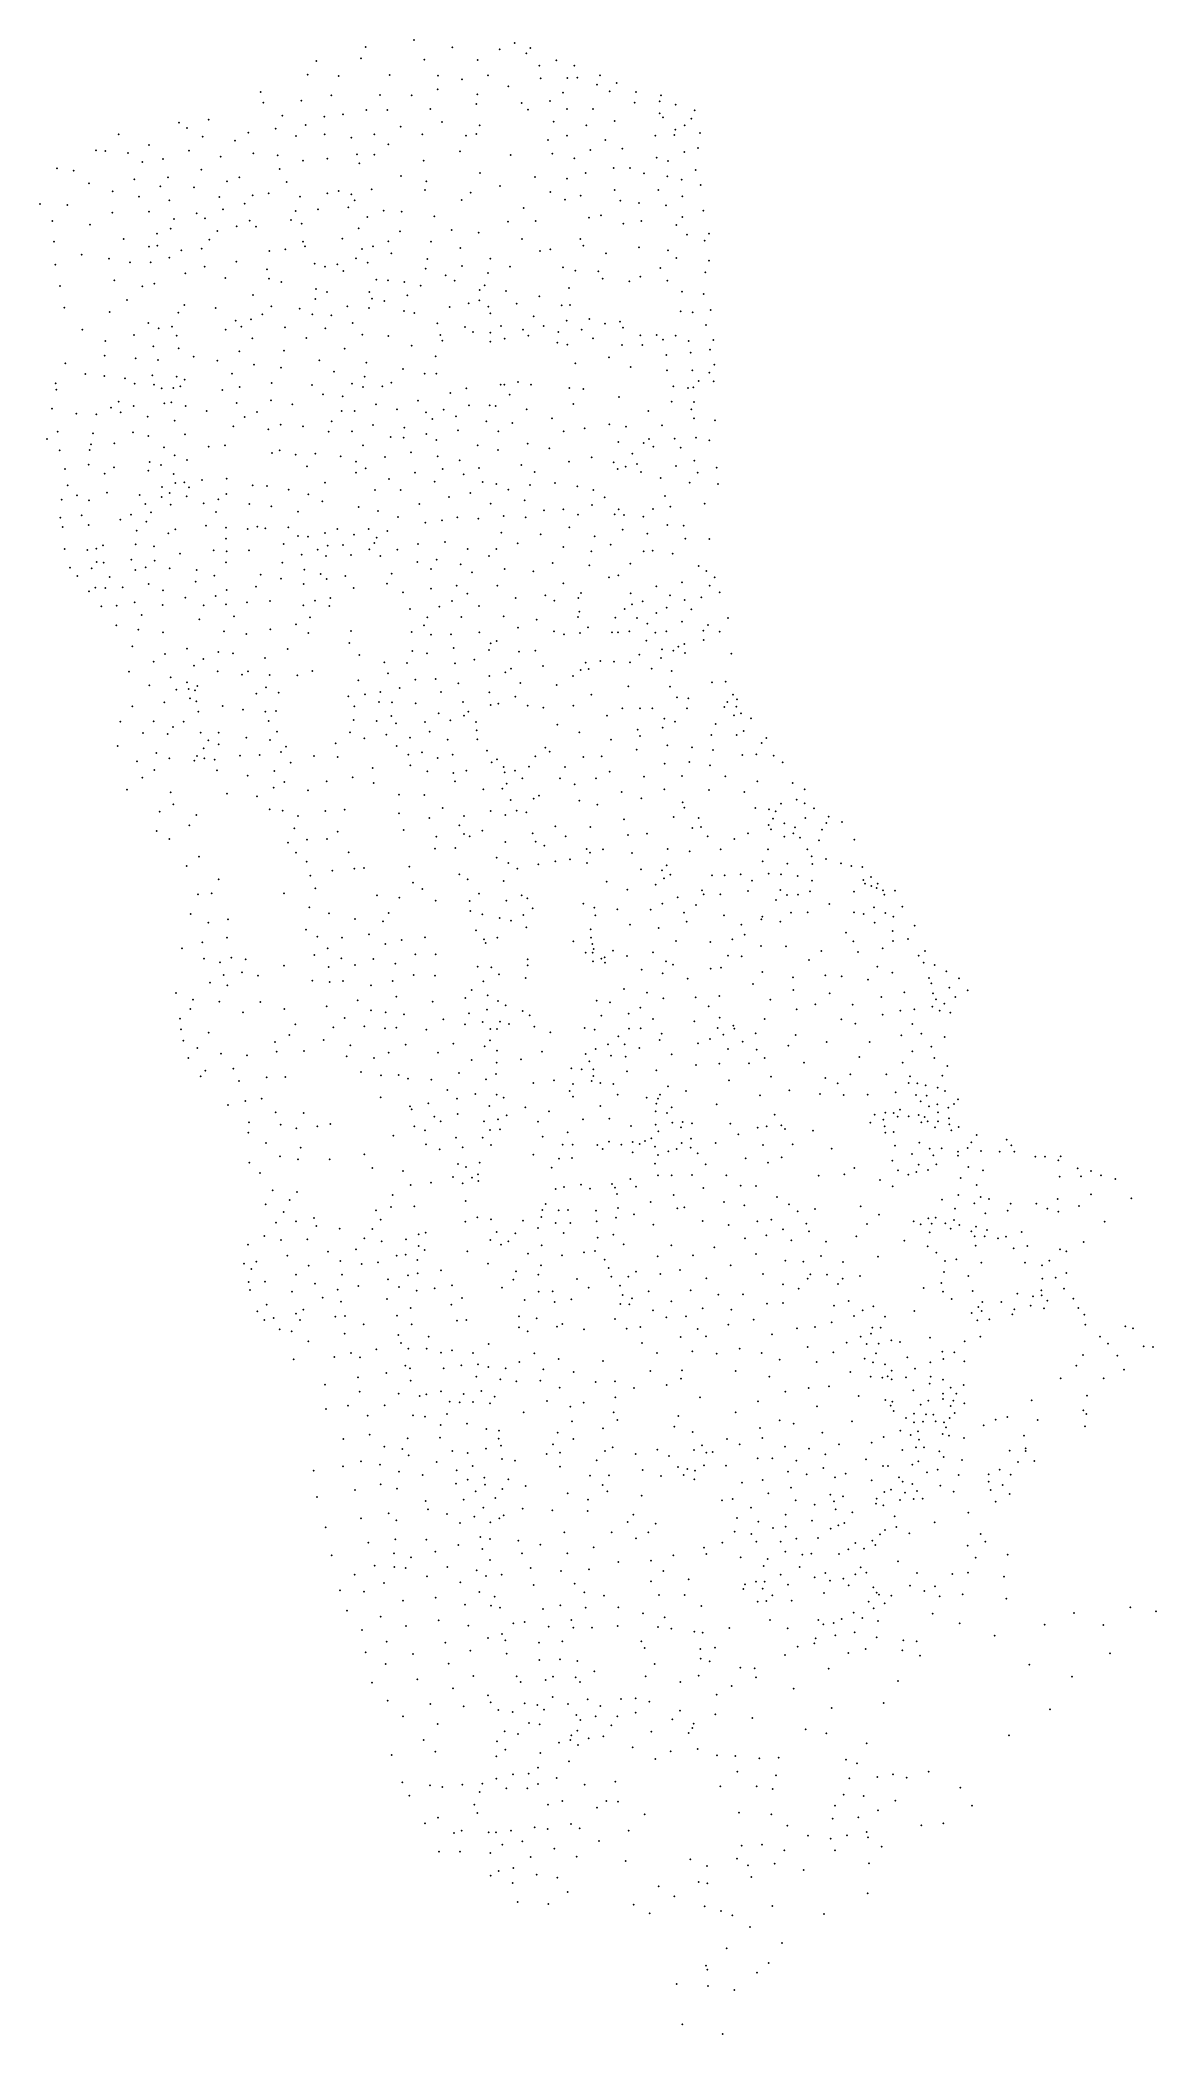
# Model space of a CAD drawing. Header units: inches. Extents: x 115422 to 116837, y 149903 to 152430.
import ezdxf

# ---------------------------------------------------------------- set-up
doc = ezdxf.new("R2010")
doc.units = ezdxf.units.IN
doc.header["$MEASUREMENT"] = 0
doc.layers.add('ElecationalPoint', color=7, linetype='Continuous')

msp = doc.modelspace()

# ---------------------------------------------------------------- linework, layer by layer
at = {"layer": 'ElecationalPoint'}
for p in [(115835.2, 152421.6), (115896.2, 152430.5), (115945, 152421.1), (116005, 152418.7), (116024.1, 152426.4), (116038.6, 152413.3), (116043.8, 152420.3), (115761.6, 152386.4), (115772.4, 152403.7), (115800.7, 152384.7), (115829.4, 152407.3), (115865.7, 152385.9), (115909.3, 152405.4), (115926.9, 152385.3), (115976.9, 152405), (115990.3, 152385.6), (116055.4, 152397.9), (116076.7, 152404.6), (116099.5, 152397.6), (116132, 152385.4), (115702.2, 152364.5), (115791.6, 152360.4), (115853.1, 152360.6), (115893.5, 152360.2), (115926.2, 152367.9), (115957.1, 152380.4), (115976.6, 152361.4), (116016.1, 152371.5), (116057, 152381.6), (116085, 152363.7), (116090.6, 152382.3), (116103.3, 152382.7), (116128.1, 152373.9), (116144.3, 152365.2), (116153.4, 152375.9), (116177.7, 152364.5), (116209.2, 152360), (115705.3, 152351), (115729.4, 152334.5), (115753.5, 152353.5), (115782.9, 152333.1), (115806.2, 152336), (115835.9, 152341.6), (115862.6, 152341.5), (115916.9, 152343.1), (115975.4, 152349.3), (116032.9, 152350.3), (116040.7, 152341.9), (116068.5, 152353), (116090.3, 152343), (116123.1, 152342.7), (116175.8, 152350.8), (116207.6, 152352.5), (116207.8, 152337.2), (116227.9, 152348.3), (116252, 152341.4), (115522.1, 152310.9), (115598.6, 152325.7), (115608.8, 152318.7), (115628.7, 152307.9), (115636.2, 152329.3), (115686.6, 152312.9), (115721.1, 152318), (115747, 152308.8), (115758.9, 152322.7), (115783, 152310.8), (115846, 152310.9), (115879.6, 152320.5), (115907, 152310.8), (115932, 152326.4), (115962.4, 152309), (115975.5, 152311.4), (115979.6, 152322), (116073.4, 152326.9), (116090.4, 152309.3), (116114.7, 152322.1), (116150.5, 152327.7), (116202.1, 152309.1), (116211.7, 152332.2), (116226.2, 152309.8), (116227.5, 152316.6), (116239.3, 152322), (116247.7, 152330.7), (116258.9, 152312.5), (115493.2, 152290.6), (115505.3, 152289.6), (115533.9, 152287), (115560.5, 152297.3), (115611.4, 152290.3), (115651.5, 152282.6), (115669.7, 152302.6), (115692.7, 152286.8), (115723.7, 152284), (115816.8, 152306.5), (115824.1, 152285.5), (115846.2, 152285.1), (115863.9, 152298.1), (115954.5, 152289.4), (116018.8, 152284.8), (116066.3, 152303.6), (116071.8, 152286.5), (116120, 152290.8), (116138.9, 152303.8), (116160.2, 152292.8), (116239, 152288.2), (116256.2, 152293.6), (115444, 152267.9), (115465, 152264.8), (115552.1, 152275.7), (115578.4, 152279.7), (115626.7, 152266.2), (115726.3, 152266.8), (115755.6, 152277.3), (115786.7, 152280.1), (115827.1, 152274.1), (115880, 152258.2), (115908.5, 152277.6), (115979.8, 152261.7), (116049.8, 152256.8), (116099.6, 152280.5), (116113.7, 152261.7), (116149.4, 152268), (116170.1, 152268.3), (116187.7, 152261.4), (116203.7, 152281.3), (116217.2, 152257.7), (116218.3, 152276.9), (116253.2, 152265.8), (115484.4, 152248.5), (115514.6, 152238.6), (115542, 152253.7), (115547.8, 152231.7), (115574.9, 152245.1), (115584.6, 152256.4), (115617.6, 152243.6), (115659.3, 152251.1), (115674.8, 152256.2), (115692, 152233.4), (115712.2, 152235.9), (115735, 152250.5), (115751.8, 152231.6), (115786.4, 152236.1), (115800.7, 152239.1), (115816.9, 152234.6), (115842.6, 152241), (115910.4, 152240.2), (115912.1, 152251.4), (115968.3, 152237), (116005.2, 152245.2), (116069.1, 152237.9), (116090.4, 152254.7), (116107.4, 152233), (116150.7, 152240.2), (116206, 152240.4), (116235.4, 152253.5), (116236.6, 152232.3), (116259.8, 152246.4), (115422.3, 152222.3), (115457, 152221.2), (115514.2, 152211.4), (115560.5, 152212.6), (115586.4, 152227.3), (115621, 152210.6), (115649.8, 152231.3), (115654.5, 152215.6), (115681.8, 152222.9), (115746.4, 152213.6), (115774.9, 152215.7), (115813, 152218.3), (115821.2, 152227), (115837.3, 152206.2), (115858, 152214.2), (115880.8, 152212.9), (115922, 152207), (115956.8, 152227.6), (116035.2, 152217.5), (116087.8, 152228.1), (116133.3, 152208.1), (116158, 152226.6), (116181.7, 152223.9), (116215.8, 152220.8), (116263, 152213.9), (115437.9, 152200.9), (115485.8, 152196.4), (115570.8, 152184.9), (115587.9, 152191.3), (115592.4, 152203.6), (115631.7, 152204.3), (115647, 152188.4), (115671.6, 152194.1), (115688.2, 152201.6), (115696.2, 152193.6), (115740.4, 152202.4), (115754.1, 152197.4), (115826.2, 152191.5), (115878.6, 152187.9), (115944.1, 152189.6), (115978.4, 152186.2), (116015.3, 152200.1), (116050.6, 152201.1), (116118, 152205.2), (116161.8, 152197.4), (116184.4, 152200.8), (116229, 152195.9), (116236.3, 152206.1), (116242.2, 152183.7), (116270.2, 152185), (115440, 152174.6), (115475, 152158.3), (115528.5, 152178.3), (115560.7, 152168.6), (115571.2, 152169.5), (115601.4, 152163.7), (115627.4, 152165.7), (115637, 152177.2), (115713.2, 152163), (115733.3, 152165), (115755.6, 152174.6), (115758.3, 152168.9), (115805.5, 152178.5), (115830.4, 152165.5), (115844.3, 152168.8), (115864, 152175.3), (115867.7, 152159.9), (115918, 152174.7), (115955.1, 152166.7), (116033.2, 152178), (116056, 152162.8), (116069.3, 152165.1), (116107, 152178.2), (116110.9, 152169.9), (116139.6, 152160.2), (116181.3, 152167.7), (116218.1, 152163.9), (116264.5, 152176.1), (115441.9, 152145.7), (115509.9, 152153.4), (115536.6, 152148.4), (115562.8, 152148.4), (115586.3, 152154.7), (115606.6, 152134.6), (115631.1, 152143), (115671, 152149.6), (115710, 152139.9), (115770.6, 152147.1), (115783.6, 152143.2), (115799.4, 152146), (115806.8, 152137.4), (115822.7, 152153.5), (115837.6, 152148.2), (115911.3, 152140.4), (115913.3, 152152.8), (115936.5, 152132.3), (115957.3, 152143.9), (115990, 152134.9), (115993.2, 152153.1), (116018, 152143.1), (116085, 152142.1), (116100.9, 152138), (116129.9, 152137), (116208.4, 152141.2), (116228.9, 152153.9), (116265.4, 152136), (116270, 152150.5), (115447.6, 152118.5), (115516.8, 152125.9), (115552, 152118.1), (115567.3, 152121.7), (115657.2, 152128.8), (115692.2, 152107.3), (115712.6, 152128.1), (115728.3, 152123.8), (115772.2, 152114.7), (115786.3, 152110.8), (115839.8, 152111.1), (115848.6, 152126.8), (115863.2, 152125.6), (115884, 152123.5), (115887.9, 152106.9), (115904.8, 152118.9), (115947.9, 152125.5), (115979.6, 152113.4), (115985.9, 152119.5), (116012.8, 152112.1), (116055.1, 152105.7), (116092.8, 152116.2), (116135.4, 152128), (116169.4, 152124.6), (116183, 152130.3), (116217.3, 152125.5), (116236.1, 152111.4), (116263.4, 152108.3), (115453.4, 152091.2), (115510.6, 152085.5), (115532.8, 152101), (115597.5, 152084.7), (115605.2, 152094.5), (115644.9, 152090.7), (115704, 152082.9), (115715.4, 152092.8), (115751.4, 152089.7), (115767.4, 152082.8), (115771.2, 152102.1), (115791.4, 152081.3), (115812, 152092.9), (115839.2, 152090.6), (115843, 152102.5), (115858.7, 152099.8), (115883.8, 152087), (115896.8, 152084.3), (115941.5, 152091.8), (115965.5, 152096.6), (115979.2, 152100.6), (115990.7, 152092.2), (115993.1, 152084), (116026.5, 152096.3), (116047.9, 152080.3), (116083.4, 152094.2), (116094, 152094.7), (116234.1, 152086.6), (116249.7, 152085.1), (116272.2, 152088.3), (115475.9, 152063.4), (115541.5, 152056.6), (115559.8, 152071.8), (115572.6, 152065.1), (115589.5, 152066.9), (115595.8, 152055.8), (115657.5, 152063.2), (115670.5, 152074.5), (115677.6, 152066.9), (115689.7, 152076.2), (115732.8, 152066.2), (115784.2, 152065), (115818.5, 152071.8), (115830.9, 152057.1), (115864, 152055.4), (115925.8, 152071.2), (115929.9, 152056.7), (115960.9, 152066.6), (115971, 152060.4), (115993.3, 152059.5), (116006.7, 152067.9), (116034.3, 152063.3), (116041.3, 152055.5), (116060.8, 152068), (116079.4, 152060.5), (116089.8, 152074.8), (116108.7, 152063.4), (116118.5, 152076.7), (116138.6, 152070.9), (116157.6, 152073.6), (116161.2, 152065.6), (116183.2, 152056), (116204, 152056.5), (116228, 152055.6), (116266.5, 152069.3), (115504.4, 152030.3), (115505.4, 152048.9), (115566.1, 152042.2), (115598.2, 152039.6), (115675.1, 152035.8), (115691.6, 152052.2), (115731.7, 152036.6), (115759.9, 152052.6), (115808.7, 152039.1), (115893.3, 152043.2), (115923.7, 152029.6), (115932.2, 152049.2), (115993.2, 152048.1), (116011.1, 152051.8), (116078.2, 152046.8), (116090.8, 152044.1), (116123.3, 152052.1), (116159.8, 152043.7), (116185.9, 152044), (116211.8, 152050.5), (116216.2, 152031.1), (116244.5, 152048.8), (116246.8, 152034.2), (116271.6, 152037.9), (116275.8, 152050.3), (115454.6, 152020.7), (115480, 152006.9), (115504.1, 152004.5), (115543.8, 152026.8), (115564.6, 152005.2), (115571.8, 152024.8), (115617.2, 152029.1), (115647.2, 152023.9), (115665.7, 152007.3), (115693.7, 152019), (115727.8, 152015), (115776.2, 152024.5), (115795, 152010.1), (115835.9, 152021.6), (115882.5, 152013.5), (115909.8, 152007.3), (115924.5, 152007.7), (116100.6, 152020.5), (116143.5, 152028.4), (116170.8, 152016.1), (116216.8, 152011.8), (116248.9, 152011.7), (116270.7, 152008.8), (116277.1, 152019), (115442.3, 151995.2), (115443.2, 151987.1), (115530, 152001.6), (115542.3, 151994.8), (115567, 151993.4), (115576.4, 151988.8), (115591.5, 151989.5), (115595.5, 152003.5), (115600.3, 151991.6), (115605.7, 152000.1), (115653.3, 151986.7), (115675.5, 151990.7), (115716, 151995.6), (115766.9, 151993.3), (115781.2, 151981.5), (115806, 151978.9), (115817.7, 151994.7), (115831.9, 151990.7), (115833.9, 152003.5), (115856.3, 151991.5), (115867.8, 151996.3), (115942.5, 151982.8), (115962.7, 151989), (116006.1, 151993.7), (116010.8, 151993.7), (116017.6, 151980.8), (116028.1, 151997.1), (116044.5, 151993.7), (116093.1, 151989.4), (116110.9, 151987.9), (116225.2, 151991.4), (116243.4, 151989.5), (116250.2, 151990), (116257, 151998.2), (116276, 151997.7), (115437.5, 151963.3), (115468.4, 151956.8), (115493.6, 151956.1), (115512.3, 151964.6), (115522.2, 151971.9), (115524.8, 151958.4), (115541.1, 151966.6), (115580.1, 151970.1), (115588.7, 151971.2), (115606.8, 151966.7), (115633.5, 151960.4), (115671.6, 151970.2), (115697.6, 151959.1), (115715.2, 151973.7), (115742.2, 151968.8), (115804.8, 151960.4), (115821.2, 151960.2), (115848.3, 151968.7), (115874.8, 151962.4), (115901.5, 151973.4), (115911.4, 151958.3), (115933.8, 151961.7), (115949.4, 151953.5), (115965.9, 151967.2), (115992.4, 151967.3), (116000, 151966.4), (116039, 151962.1), (116098.4, 151969), (116156.1, 151978), (116193.5, 151960.4), (116223, 151972), (116247.9, 151962.2), (116251.4, 151971.8), (115444.9, 151933.9), (115489.7, 151931.8), (115540.4, 151933.1), (115558.8, 151953.2), (115559.5, 151928.4), (115593.1, 151948.1), (115606, 151930.6), (115667.2, 151940.6), (115681.8, 151952.6), (115711.9, 151937.1), (115727.6, 151942.9), (115755.5, 151940.8), (115788.2, 151934.1), (115792.2, 151946.9), (115817.6, 151934.6), (115844.3, 151942.5), (115884, 151939), (115911.9, 151931), (115919.7, 151950), (115952, 151935.7), (115988.1, 151947.2), (116003.2, 151934.5), (116021, 151944.8), (116071.3, 151950.9), (116086.2, 151934.5), (116112.7, 151938.3), (116143.8, 151943.3), (116165, 151940.3), (116210.6, 151942.1), (116251.3, 151950.7), (116277.7, 151948.2), (115431.1, 151924.6), (115447.3, 151910.2), (115485.3, 151910.9), (115487, 151917.9), (115516.7, 151919.2), (115579.7, 151914.3), (115593.2, 151903.9), (115636.1, 151915.1), (115657, 151916.5), (115716.3, 151906.9), (115726.2, 151910.3), (115746.5, 151904.8), (115771.5, 151906.1), (115831.9, 151916.8), (115866.8, 151927.3), (115883.2, 151926.3), (115892.7, 151908), (115924.6, 151923.6), (115976.9, 151916.7), (116002.7, 151910.9), (116040.4, 151918.9), (116067.7, 151912.9), (116155.2, 151920.9), (116173.1, 151906), (116187.3, 151919.8), (116194.3, 151924.6), (116199.8, 151915.1), (116226.7, 151925.1), (116234.3, 151913.6), (116253.6, 151926.3), (116270.8, 151923.1), (115454.2, 151886.7), (115484.1, 151892.3), (115504.3, 151880.7), (115516, 151888.9), (115559.5, 151884.5), (115561.2, 151895.5), (115575.7, 151891.8), (115591.8, 151880.2), (115608.9, 151898.2), (115760.9, 151890.1), (115803.4, 151902.9), (115822.8, 151882), (115822.9, 151896), (115835, 151887.4), (115859.6, 151901.9), (115897.8, 151882.2), (115926.3, 151902.6), (115932.7, 151886.5), (115954.3, 151897.6), (115959.2, 151880), (115978.7, 151887.9), (116032.2, 151891.6), (116049.3, 151882.9), (116092.7, 151895.8), (116121.5, 151901.3), (116149.4, 151895.1), (116154.4, 151886.8), (116164.8, 151889.8), (116179, 151893.1), (116184.2, 151882.8), (116228.2, 151890.3), (116251.8, 151897.4), (116255.7, 151882.1), (116280, 151888.6), (115457.4, 151866.2), (115469.5, 151853.2), (115507.4, 151856.6), (115548.7, 151853.7), (115576.8, 151863.9), (115586.7, 151856.2), (115593.8, 151869.1), (115605.5, 151869.8), (115611.3, 151863.4), (115627.8, 151872.8), (115658.6, 151855.2), (115659.1, 151874.3), (115691.7, 151866), (115710.2, 151865.3), (115737.6, 151860.7), (115762.3, 151854.4), (115783.5, 151869.5), (115847.1, 151860.1), (115864.7, 151874.1), (115879.4, 151859.9), (115922.6, 151870.7), (115967.6, 151856.4), (115983.2, 151870.1), (116000.7, 151867.7), (116016.1, 151860.4), (116043.5, 151866.3), (116075.1, 151868.8), (116103.3, 151864.8), (116123.8, 151860.1), (116208.8, 151875.3), (116214.4, 151852.4), (116245.7, 151869.2), (116281.4, 151867.6), (115450, 151848), (115475.2, 151828.1), (115484.4, 151847.1), (115537.7, 151828.8), (115556, 151842.5), (115562.9, 151831.6), (115576.5, 151851.1), (115588.1, 151841.6), (115608.2, 151852.1), (115630, 151843), (115645.5, 151832.4), (115648.3, 151848.4), (115687.6, 151842.5), (115715.4, 151839.5), (115749.4, 151832.8), (115780.2, 151845.7), (115826.3, 151838.4), (115850.7, 151833.6), (115903.1, 151842.2), (115940.7, 151851.4), (115993.7, 151842.9), (116036.4, 151847), (116061.1, 151834.4), (116085.5, 151835.6), (116104.2, 151828.9), (116121.8, 151840.9), (116137.9, 151850.7), (116150.6, 151829.2), (116155.9, 151835.5), (116162.5, 151828.5), (116199.3, 151836.2), (116221.3, 151839), (116264.5, 151842.6), (115448.1, 151825.2), (115451.3, 151813.4), (115483.9, 151815.9), (115524.3, 151822.7), (115545, 151808.6), (115557, 151820), (115584.9, 151805.1), (115594.1, 151810.4), (115632.8, 151814.8), (115658.1, 151812.4), (115685.6, 151810.5), (115697.7, 151813.6), (115708.1, 151811.7), (115737, 151812.7), (115749.4, 151801.9), (115783.5, 151805.8), (115799.1, 151810.8), (115820.3, 151803.3), (115838.9, 151810.6), (115862.7, 151808.2), (115876.1, 151826), (115910.8, 151818.6), (115931.7, 151821.7), (115951.3, 151825.6), (115977.8, 151823.7), (116007.1, 151806.1), (116009.8, 151827), (116037.9, 151825.3), (116056.8, 151804.1), (116093.4, 151812.9), (116160.8, 151809.8), (116187.1, 151826.4), (116192, 151804.9), (116217.4, 151815.8), (116237.9, 151815.1), (115453.8, 151785.3), (115482.2, 151784), (115494, 151785.9), (115502.3, 151790.1), (115543.8, 151791.2), (115566.7, 151788.7), (115600, 151779.4), (115642.6, 151783.7), (115658.1, 151798.4), (115658.9, 151782.3), (115687.3, 151783.6), (115731.2, 151791.7), (115754.1, 151778.2), (115762.2, 151800.9), (115774.4, 151784.5), (115787, 151789.7), (115806.5, 151790.2), (115816.4, 151777.7), (115839.8, 151784.9), (115846.1, 151793), (115848.9, 151799.8), (115875.1, 151784.4), (115901.5, 151791.7), (115935.6, 151794), (115964.5, 151785.3), (115991.5, 151776.6), (116000.5, 151785.5), (116027.8, 151792.5), (116085.8, 151787.7), (116121.2, 151782.3), (116125.3, 151801.4), (116145.4, 151790.8), (116187.6, 151782.2), (116199, 151783.4), (116224.1, 151779.3), (116240.2, 151798.5), (116270.8, 151797.8), (115460.3, 151761.5), (115487.8, 151761), (115494.4, 151768.7), (115503.1, 151767.8), (115538.1, 151772), (115543.1, 151758.7), (115556.2, 151762.1), (115567.8, 151770.4), (115586.9, 151760.9), (115620.8, 151758.8), (115643.2, 151751.5), (115658.2, 151768.3), (115702, 151752.7), (115729.6, 151767.9), (115757.4, 151759.2), (115777.9, 151753.7), (115784.9, 151776.3), (115853.7, 151776.5), (115868.2, 151754), (115900.6, 151768.8), (115917.7, 151760.1), (115925.1, 151771.7), (115955.7, 151765.7), (115969.8, 151755.7), (116011.2, 151759.9), (116047.7, 151757.2), (116071.9, 151767.4), (116118.5, 151764.8), (116155.1, 151751.8), (116170.6, 151766.7), (116257.3, 151763.8), (116266.9, 151757.3), (115469.9, 151751.1), (115484.3, 151731.5), (115492.5, 151736.2), (115505.2, 151735.8), (115510.5, 151749.7), (115527.3, 151736.7), (115560, 151740.9), (115578.3, 151733.1), (115619.5, 151744), (115658.8, 151733.3), (115696.1, 151737.8), (115727.9, 151747.7), (115756.4, 151741), (115785.7, 151747.4), (115809.4, 151751), (115819.7, 151735.8), (115862.3, 151741.5), (115882.6, 151730.6), (115917.7, 151735.1), (115950.5, 151738.8), (115963.9, 151728.8), (116002, 151739), (116062.9, 151726.8), (116085.6, 151741.9), (116107.9, 151729.4), (116143.5, 151749.4), (116171, 151729), (116203.5, 151737.9), (116220.8, 151726.7), (116236, 151743.2), (116271, 151739), (116277.3, 151749.4), (116283.8, 151730.5), (115500.2, 151712.6), (115519.5, 151713.5), (115542.4, 151717.7), (115551.1, 151701.8), (115578, 151714.3), (115606.4, 151723.6), (115629.7, 151714), (115645.1, 151725.8), (115658.2, 151715.2), (115684.7, 151717.7), (115714, 151719.5), (115756, 151714.1), (115771, 151719.9), (115789, 151713.3), (115790.2, 151723.4), (115891.5, 151709.3), (115928.4, 151712.2), (115944.4, 151719.6), (115978.9, 151713.1), (116025.2, 151723.3), (116074.3, 151719.9), (116104.5, 151723.3), (116105.9, 151706.1), (116163.3, 151709.3), (116172.5, 151715.3), (116186.2, 151719.1), (116203.4, 151704.2), (116216.4, 151711), (116239.2, 151720.8), (116247.7, 151709), (116260.5, 151724), (115519.3, 151688.6), (115547.2, 151683.2), (115578.4, 151679.9), (115624.3, 151696), (115655.4, 151680.9), (115668.4, 151700), (115683.9, 151677.6), (115714.4, 151683.6), (115746.9, 151690), (115762.3, 151679), (115764.4, 151698.6), (115816.7, 151681.6), (115893.5, 151680), (115909.2, 151688.4), (115913.1, 151698.6), (115917.7, 151676.6), (115943.2, 151677), (115956.2, 151699.1), (115979, 151679.8), (116009.9, 151700), (116028.3, 151685.5), (116051.6, 151695.6), (116073.7, 151680.8), (116086.6, 151677.1), (116104.1, 151699.2), (116106.6, 151678.8), (116116.7, 151686), (116147.4, 151679.8), (116151.3, 151698.3), (116155, 151679.9), (116169.3, 151681.2), (116178.8, 151697.8), (116191.9, 151690.6), (116202.3, 151679.4), (116216.1, 151681), (116235.8, 151693.4), (116263.1, 151681.9), (116268.9, 151689.2), (116283.6, 151680.5), (116294.1, 151698), (115539.6, 151662.1), (115580.7, 151652.2), (115608.5, 151659.1), (115648.4, 151654.7), (115666.8, 151653.1), (115736.3, 151658.8), (115814.4, 151666.1), (115827.2, 151650.9), (115894.1, 151655.9), (115913, 151653), (115946.6, 151659.7), (115991.3, 151657.3), (115993.6, 151665.9), (116001.2, 151668.7), (116029.4, 151655.2), (116050.2, 151656.7), (116182, 151651.3), (116190.8, 151669.1), (116210.6, 151658.2), (116225, 151656.3), (116231.5, 151661.6), (116238.8, 151664.9), (116239.9, 151653.5), (116263.3, 151669.9), (116298.7, 151652.9), (115535.4, 151629.7), (115566.6, 151642.6), (115617.4, 151637.4), (115629.4, 151646.1), (115647.4, 151630.5), (115678.3, 151625.9), (115685.8, 151630.3), (115707.4, 151647.2), (115713.4, 151625.7), (115748.7, 151625.3), (115767.6, 151630.6), (115858.9, 151641.6), (115863.4, 151627.7), (115887.5, 151640.9), (115948.3, 151640.3), (115972.7, 151645.2), (116011.9, 151629.2), (116019.4, 151633.7), (116060, 151636.9), (116107.4, 151632), (116113.8, 151641.2), (116117.5, 151633.2), (116132.7, 151643.5), (116149.9, 151642.7), (116169.9, 151641.6), (116197.5, 151633.8), (116209.5, 151647.3), (116223.1, 151630.8), (115561, 151612.7), (115587.8, 151622.6), (115595.3, 151606.9), (115608.7, 151616.3), (115610.6, 151607.8), (115618.9, 151606.1), (115621.8, 151611.6), (115696.5, 151601.8), (115708.9, 151610.1), (115724.9, 151603.4), (115825.8, 151619.1), (115834.2, 151601), (115853.6, 151604), (115878.4, 151609.2), (115898.2, 151619.9), (115924, 151620.5), (115930.4, 151604.1), (115952.6, 151615), (115991.8, 151603.9), (115991.9, 151624.5), (116031.3, 151615.5), (116077.2, 151613), (116097.9, 151624.5), (116121, 151600.7), (116168.1, 151611.2), (116220.6, 151610.7), (116273.9, 151616.3), (116291.5, 151617.3), (116300.5, 151600.7), (115539.3, 151586), (115580, 151591.1), (115612.4, 151596.3), (115620.7, 151592.5), (115623, 151579.1), (115654, 151586.5), (115679.6, 151581.7), (115707.8, 151579.3), (115721.3, 151580), (115813.3, 151598.5), (115820.8, 151586.1), (115852.2, 151591.6), (115868.3, 151591.2), (115898.4, 151589.9), (115927.5, 151577.2), (115958.3, 151591.4), (115965.3, 151579.3), (115993.5, 151587.7), (116003.2, 151589.4), (116024.7, 151598.3), (116040.5, 151586.7), (116060.2, 151584.3), (116098.3, 151587), (116160.3, 151583.5), (116182.7, 151583.4), (116198.6, 151583.5), (116229.7, 151597.4), (116242.4, 151583.6), (116244.1, 151596), (116289.5, 151585), (116293.5, 151591.3), (116301.8, 151574.4), (116304.9, 151585.4), (116305.5, 151594.7), (116310.7, 151577.1), (115524.4, 151566.6), (115552.8, 151552.3), (115566.3, 151566.8), (115584.1, 151550.8), (115591.1, 151559.7), (115604.6, 151566.5), (115626, 151552.6), (115648.9, 151552.5), (115712, 151567.4), (115722.9, 151553.7), (115815.1, 151552.8), (115819.7, 151568.8), (115848.9, 151567.5), (115861.2, 151550.2), (115867.8, 151573.7), (115873.7, 151564.6), (115910.2, 151566.2), (115916.4, 151553.7), (115942.5, 151568.2), (115959.6, 151574.1), (115974.9, 151565.9), (115975.9, 151555.6), (116078.2, 151562.6), (116106, 151553.2), (116140.9, 151574.3), (116179.7, 151556.3), (116211.5, 151558.8), (116213.7, 151570.5), (116227.2, 151566.4), (116273.2, 151549.5), (116278.5, 151563.5), (116305.1, 151549.6), (116314.2, 151554.9), (116323.6, 151570.7), (115520.9, 151535.5), (115569.7, 151527), (115629.7, 151532.9), (115635.9, 151542.8), (115648.8, 151537.7), (115683.8, 151546.3), (115700.8, 151524.3), (115713.8, 151543.4), (115728, 151528.1), (115734.3, 151534.7), (115797.2, 151539), (115833.3, 151545.2), (115874.3, 151535.5), (115889.1, 151524.6), (115891.1, 151546.4), (115906.3, 151527.7), (115939.2, 151543.6), (115945.4, 151524.6), (115976.7, 151544), (115988.7, 151529.9), (116062.9, 151533.6), (116068.3, 151528.5), (116145.9, 151543.8), (116178.7, 151531), (116182.7, 151548.3), (116217.4, 151536.7), (116248.6, 151534.2), (116275.4, 151530.5), (116312.3, 151524.1), (116330, 151525.3), (116336.9, 151539.6), (116342.9, 151545.9), (115545.5, 151516.1), (115567.4, 151505.1), (115586.5, 151520), (115618, 151517.2), (115621.4, 151523), (115630.7, 151520), (115643.9, 151518.5), (115646.9, 151504.7), (115675.7, 151523.3), (115719.3, 151504), (115740.2, 151514.4), (115769.7, 151523.2), (115799.5, 151521.8), (115844, 151507.8), (115891.9, 151511.4), (115913.1, 151503.4), (115926.2, 151520.3), (115946, 151501.3), (115962.6, 151504.6), (115994.8, 151514.9), (116001.6, 151518.7), (116009.8, 151509.2), (116011.1, 151502.3), (116024.2, 151504.6), (116042.2, 151509.3), (116050, 151522.7), (116087.9, 151509.1), (116110.8, 151521.8), (116134.3, 151522.4), (116144.3, 151503.1), (116214, 151513.4), (116245.3, 151515.4), (116271.4, 151511.3), (116352.2, 151523.3), (116363.5, 151515.1), (115532.6, 151480.3), (115551.9, 151495.5), (115588.2, 151476.8), (115659.3, 151475.2), (115685.5, 151498), (115718.7, 151482.9), (115732, 151490.1), (115762, 151479.5), (115785.8, 151491.1), (115818.7, 151495.9), (115845.3, 151488.8), (115877.5, 151474.2), (115909.6, 151473.6), (115948.3, 151491), (115984.3, 151480.7), (116008.4, 151481.7), (116013.7, 151488), (116033.5, 151494.9), (116081.5, 151494.8), (116099.8, 151487.3), (116126.9, 151494.9), (116159.5, 151477.5), (116187.7, 151496.8), (116213.6, 151480.9), (116236, 151497.6), (116270, 151480), (116291.1, 151497.4), (116315, 151477.4), (116331.5, 151490.8), (116376.4, 151488.7), (116391.5, 151480.8), (115573.9, 151452.6), (115591.4, 151461.8), (115620.6, 151448.1), (115697.4, 151472.1), (115713.4, 151455.4), (115729.9, 151453.7), (115783.9, 151453.5), (115808.4, 151455.2), (115877.4, 151450.2), (115932.7, 151457.3), (115993.5, 151453.4), (116012, 151448.4), (116018.8, 151467.3), (116026.6, 151453.7), (116038.6, 151451.7), (116047.9, 151469.1), (116054.7, 151472.9), (116106, 151466.5), (116128.7, 151461.3), (116184.5, 151469.5), (116236.9, 151464.4), (116238.8, 151457.7), (116328.8, 151457.3), (116346.4, 151455.3), (116354.7, 151453), (116361.3, 151462.8), (116381.1, 151467.7), (116391.3, 151463.2), (116403.1, 151456.8), (115570.1, 151427.8), (115611.5, 151435), (115744.5, 151431.3), (115749.4, 151446.9), (115799.8, 151427.3), (115883.4, 151429.3), (115915.8, 151444.4), (115953.8, 151435), (115959.7, 151446.8), (115959.9, 151424.3), (115982.8, 151428.5), (116046.7, 151425.1), (116075.6, 151433.8), (116119.9, 151432.9), (116162.4, 151442.9), (116167.7, 151423.1), (116191.5, 151424.6), (116225.3, 151445.7), (116249.2, 151431.7), (116257.1, 151444.5), (116259.9, 151432.9), (116319.8, 151425), (116346, 151435.4), (116348.9, 151430), (116351.5, 151443.5), (116365.6, 151437.6), (116376.9, 151425.2), (116379.1, 151432.8), (116392.2, 151444.4), (116413.5, 151429.7), (116418.9, 151438.2), (116421.9, 151446.2), (116438.9, 151439.4), (115586.2, 151417.8), (115736.6, 151413), (115747, 151400.6), (115760.7, 151416.9), (115786.1, 151417.9), (115813.7, 151401), (115922.8, 151405.7), (115924.6, 151420.8), (115948.9, 151406.6), (115966.8, 151421.4), (116012.1, 151413.9), (116050.5, 151414.5), (116061.4, 151409.5), (116088.7, 151421.1), (116115, 151405), (116119.5, 151400.5), (116135.7, 151404.7), (116172.6, 151400), (116217.9, 151405.2), (116245.6, 151402), (116268.6, 151421.1), (116284.9, 151404.7), (116302.3, 151417.7), (116344.8, 151404.8), (116365.7, 151420.9), (116385.5, 151419.4), (116394.8, 151404.8), (116409.7, 151416.3), (116454.2, 151417.2), (115608.4, 151383.5), (115624, 151395.5), (115760.5, 151389), (115792.9, 151377.7), (115820.6, 151380.3), (115832.9, 151381.1), (115890.3, 151382.9), (115953.7, 151373.2), (116001.1, 151394), (116016.1, 151387.6), (116027.3, 151380.4), (116053.8, 151385.6), (116075.4, 151389.5), (116094, 151392), (116115.4, 151387.6), (116184, 151379.3), (116210.8, 151378), (116216.4, 151384.5), (116221.1, 151372.7), (116310.3, 151373), (116338.4, 151389.7), (116345.7, 151373.8), (116361.3, 151373.2), (116369.3, 151386.4), (116400.5, 151395.8), (116401, 151386.1), (116418.3, 151392.3), (116437.4, 151386.8), (116450.4, 151383.8), (116464.6, 151382.2), (115622.7, 151347.6), (115639.9, 151349), (115648.9, 151366.8), (115731.7, 151348.9), (115765, 151371.5), (115771.3, 151355.5), (115894.9, 151362.5), (115906.9, 151354.3), (115964.2, 151366.8), (115978.8, 151348.4), (116010.1, 151364.6), (116140.7, 151363.6), (116166.6, 151353.7), (116202.5, 151360.1), (116213.3, 151367.8), (116261.4, 151352.8), (116263.5, 151347.8), (116274.2, 151371.9), (116284.7, 151347.7), (116290, 151371.7), (116319.5, 151352), (116324.6, 151365), (116360.5, 151353.2), (116382.4, 151370.9), (116382.9, 151347.5), (116398.2, 151351.6), (116400.7, 151365.1), (116454.1, 151351.2), (116465.9, 151365.9), (116467.7, 151361.1), (116475.6, 151369.6), (116475.8, 151358.3), (116482.6, 151355.7), (116483.9, 151361.2), (116490.6, 151353), (116492.3, 151347.5), (116505.8, 151352.4), (115613.2, 151323), (115763.8, 151331.3), (115788.7, 151323.8), (115849.6, 151346.5), (115864.4, 151324.1), (115877.9, 151343.5), (115923.7, 151339.7), (115966.8, 151339.1), (115967.6, 151326.6), (115982.8, 151322.2), (116013.3, 151339.5), (116032.7, 151346.4), (116039.8, 151342.8), (116046.7, 151329.9), (116111.1, 151336), (116124.7, 151331), (116153.9, 151328.6), (116196.4, 151328.1), (116211.2, 151335.9), (116230.6, 151344), (116238.5, 151324.4), (116253.9, 151334.3), (116355.3, 151340.4), (116368.9, 151346.7), (116374.2, 151324.7), (116395.3, 151325.1), (116422.7, 151335.6), (116454, 151325), (116466.2, 151322.8), (116479.1, 151331.4), (116493.5, 151324), (116515, 151331.9), (115635.8, 151311.9), (115660.7, 151315.9), (115759.7, 151302.8), (115821.7, 151316.5), (115839.4, 151296.9), (115856.9, 151313.3), (115975.1, 151302.2), (116005, 151317.7), (116019.2, 151314.3), (116034.8, 151321.6), (116038.9, 151305.9), (116120.3, 151303.3), (116126.1, 151321.1), (116170.2, 151309.1), (116206.4, 151304.9), (116241.9, 151313.2), (116289.1, 151321.3), (116311.2, 151309.2), (116315.5, 151296.7), (116336.7, 151316.1), (116337.9, 151319.6), (116360.7, 151313.1), (116443.9, 151299), (116480.1, 151311.7), (116502.8, 151301.2), (116503.7, 151319.5), (116530.8, 151308.1), (115602.3, 151279.2), (115628.2, 151287), (115659.5, 151292.7), (115773.8, 151294.2), (115787, 151279.4), (115805.1, 151293), (115860.2, 151284.9), (115880.7, 151289.9), (115898.2, 151271.6), (115910.2, 151293.3), (115923.8, 151271.8), (115985.2, 151290.8), (115987.1, 151286.2), (116002, 151292.9), (116098.2, 151288.1), (116113.9, 151273.9), (116120.5, 151292.6), (116122.5, 151284.9), (116122.7, 151273.9), (116123.9, 151278.4), (116148.5, 151276.2), (116199.3, 151274.1), (116228.3, 151288.5), (116271.8, 151287.3), (116299.9, 151290.7), (116336.2, 151282.4), (116367.8, 151281.8), (116412.7, 151275.9), (116453.1, 151288.1), (116459, 151274.7), (116490.4, 151279.2), (116503.5, 151288.6), (116522.3, 151291), (116544.1, 151276.1), (115630.3, 151266.2), (115650.4, 151261.6), (115664.8, 151267.3), (115678.4, 151248.8), (115683.1, 151265.4), (115731.5, 151257.4), (115770.1, 151270.8), (115788.1, 151255.8), (115804.2, 151266.5), (115821.7, 151258.2), (115844.8, 151265.6), (115872.6, 151259.9), (115977.1, 151256), (115994.2, 151255.4), (116004, 151246.5), (116040.3, 151265.2), (116040.3, 151257.9), (116123, 151262.9), (116133.6, 151266.1), (116138.1, 151268), (116138.3, 151261.1), (116166.1, 151269.7), (116185, 151252.1), (116211.6, 151247.5), (116215.9, 151262.7), (116224.7, 151258.7), (116272.3, 151253.7), (116285.6, 151254.8), (116294.1, 151270.1), (116311.8, 151269.3), (116337.8, 151249.3), (116397, 151264.3), (116483.4, 151256.1), (116502.5, 151248.5), (116536, 151269.8), (116542.1, 151261.2), (116556.2, 151258.1), (116571, 151250.3), (115594.8, 151222.5), (115637.8, 151235.9), (115655, 151245.3), (115659.9, 151232.6), (115698.5, 151244.8), (115767.7, 151238.4), (115789.3, 151236.7), (115806.3, 151238.1), (115842, 151232.6), (115869.5, 151237.9), (115896.1, 151245.3), (115922.9, 151244.7), (115969.3, 151226.6), (115984.1, 151237.5), (116037.7, 151241.8), (116162.3, 151227.7), (116191.8, 151223.1), (116243, 151241), (116326.1, 151234.3), (116376.8, 151242.4), (116376.9, 151226.5), (116417.8, 151245.2), (116423.2, 151222.4), (116438.2, 151244), (116471.7, 151239.7), (116517.7, 151223.4), (116549.2, 151241.7), (116552, 151234.9), (116554, 151222.4), (116574.9, 151229.4), (116586.9, 151241.4), (116597.8, 151226.1), (115613.1, 151202.5), (115616.3, 151214.3), (115649.8, 151211.8), (115679.8, 151198.1), (115701.7, 151211.4), (115731.9, 151202.6), (115785.6, 151206), (115825.1, 151213.6), (115841.9, 151200.9), (115860.6, 151198.2), (115874.1, 151217.9), (115883.6, 151195.6), (115920, 151211.8), (115961.6, 151216.3), (115966, 151197), (115989, 151201.5), (115989.7, 151219.6), (116002.9, 151212.6), (116012.6, 151206.9), (116034, 151200), (116127.7, 151213.1), (116144.9, 151210.9), (116168.5, 151196.7), (116183.2, 151204.2), (116212.3, 151215.8), (116253.4, 151217), (116269.6, 151205.9), (116283.1, 151219.1), (116347.9, 151214.4), (116381.5, 151202), (116404.9, 151208.4), (116452.3, 151207.9), (116488.5, 151217.6), (116512.5, 151200.4), (116530.4, 151202), (116553.3, 151205.5), (116558, 151214.7), (116562.6, 151200.3), (116568.5, 151209.2), (116576.1, 151197.7), (116582.4, 151217.7), (115600, 151190.1), (115601, 151176.8), (115636.1, 151172.6), (115746, 151182.9), (115794, 151179.3), (115808.5, 151191.2), (115833.6, 151180.6), (115859.8, 151178.1), (115874.1, 151178.6), (115912, 151176.1), (115933.6, 151189.2), (115961.2, 151182.9), (115983.4, 151185.8), (115993, 151177.1), (116001.6, 151176.9), (116005.4, 151186.5), (116016.8, 151183.2), (116043.1, 151194.6), (116048.9, 151179.9), (116069.3, 151172.9), (116112.8, 151178.4), (116125.3, 151176.2), (116133.9, 151193.8), (116169, 151177.6), (116183.4, 151177.8), (116199.4, 151189.6), (116210.2, 151171.2), (116251.8, 151186.7), (116281, 151178.5), (116283.6, 151191.3), (116301.2, 151181.1), (116302.3, 151177.3), (116329.5, 151171.4), (116340.8, 151189.8), (116437.8, 151189.4), (116455.8, 151183.7), (116490.4, 151195.3), (116527.7, 151183.3), (116539.4, 151171.1), (115604.2, 151162.3), (115621.8, 151153.2), (115651.6, 151145.8), (115720.2, 151160.4), (115722.2, 151148.5), (115738.4, 151169.5), (115756.9, 151149), (115782, 151163.1), (115815.6, 151156.4), (115864.1, 151147), (115885.6, 151157.4), (115926.9, 151147.1), (115946.4, 151158.4), (115985.9, 151154.9), (115992.6, 151162.8), (116001.5, 151149.7), (116058.4, 151148.4), (116114.1, 151145.6), (116126.4, 151151.7), (116142, 151157.8), (116155.5, 151167.8), (116163.2, 151157.6), (116182, 151152.8), (116207.8, 151163.3), (116223, 151145.1), (116256.2, 151158.8), (116271.3, 151164.3), (116288.3, 151169.9), (116294.2, 151151.8), (116313, 151161.1), (116330.8, 151150.7), (116370.6, 151155.9), (116379.9, 151169.3), (116419.2, 151160.6), (116474, 151160.5), (116513.8, 151169.2), (116527.9, 151148.7), (116552, 151154.8), (116568.8, 151167), (115610.5, 151140.2), (115631.8, 151124.4), (115667.2, 151126.6), (115684.7, 151143.7), (115811.1, 151142.5), (115829, 151122.5), (115845.7, 151140.3), (115953.2, 151121.4), (115969.5, 151137.8), (116000.2, 151120.1), (116001, 151134.5), (116031.9, 151138.7), (116095.7, 151127.2), (116108.8, 151126.1), (116118.4, 151135.9), (116123.5, 151125.8), (116146.2, 151143.3), (116164.5, 151141.9), (116166.2, 151123.3), (116203.6, 151124.5), (116253.6, 151131.6), (116283.1, 151133.2), (116320.8, 151133.6), (116340.7, 151140.3), (116390.8, 151134.3), (116460.7, 151141.5), (116494.8, 151119.6), (116515.8, 151134.4), (116555.8, 151140.4), (116572.1, 151130.1), (115626.1, 151117.1), (115674.5, 151111.1), (115709.6, 151115.7), (115733.3, 151116.2), (115854.7, 151118.4), (115877.1, 151118.9), (115888.9, 151114.3), (115918.5, 151112.8), (115938.8, 151099.7), (115974.1, 151094.9), (115987.5, 151113.2), (116047.7, 151108.8), (116073.6, 151111.9), (116093.5, 151098.7), (116098, 151107.4), (116121.4, 151111.2), (116123.7, 151117.7), (116132.6, 151108.6), (116149.1, 151107.2), (116218.3, 151104.4), (116241.1, 151098.5), (116295.6, 151111.9), (116348.6, 151116.5), (116371.8, 151099.2), (116410.8, 151094.5), (116417.8, 151115.1), (116433.4, 151108.4), (116449.5, 151119.5), (116506.8, 151096.8), (116523.2, 151108.6), (116524.9, 151117.2), (116534.3, 151108.3), (116544.8, 151105.6), (116559.8, 151102.7), (116565.7, 151117.8), (116569.2, 151098.7), (115660.5, 151080.7), (115682.8, 151085.9), (115703.5, 151088.9), (115721, 151071.3), (115756.5, 151070.5), (115854.2, 151090.5), (115891.4, 151078.9), (115893.2, 151075.1), (115914.6, 151082.9), (115950.7, 151089), (115951.8, 151069.2), (115991.9, 151079.4), (116001.2, 151093.8), (116010.1, 151090), (116037.3, 151077.7), (116067.4, 151072.6), (116098, 151091.5), (116132.6, 151079.7), (116154.3, 151093.7), (116191.4, 151090.1), (116202.8, 151072.6), (116203.3, 151082.3), (116205.5, 151089), (116208.3, 151093.9), (116216.9, 151070.8), (116222.9, 151077.6), (116279.8, 151081.4), (116334.8, 151092.9), (116441, 151093.6), (116471.3, 151093.7), (116493.5, 151070.9), (116504.2, 151070.7), (116512.1, 151074.8), (116532.7, 151093.4), (116538.5, 151085.6), (116546, 151092.7), (116548.9, 151079.1), (116559.6, 151081.4), (116560.3, 151071.5), (116573.3, 151077.2), (116580.7, 151082), (116585.9, 151088.1), (115686.4, 151045.5), (115687.1, 151058.6), (115727.6, 151056), (115747.3, 151051.4), (115773.9, 151053.8), (115790.3, 151056.5), (115896.8, 151053.9), (115910.2, 151048.5), (115922, 151065.9), (115930.2, 151060.1), (115985, 151059.9), (115992.7, 151049.2), (116002.6, 151062.8), (116005.4, 151050), (116013.8, 151067.7), (116053.5, 151059.8), (116091.1, 151046.1), (116110.7, 151062.4), (116143.8, 151063.6), (116171.5, 151054.3), (116202.8, 151055.8), (116206.2, 151047.2), (116223.7, 151058.4), (116234.9, 151052.6), (116237, 151059.1), (116248.6, 151057.7), (116297.3, 151057.2), (116331.8, 151052), (116343.1, 151053.8), (116353.5, 151068.7), (116361.9, 151054.8), (116366.7, 151050.2), (116401.9, 151048.2), (116474.8, 151058.3), (116480, 151068.4), (116491.3, 151062.2), (116492.8, 151053.8), (116493.8, 151045.9), (116504.1, 151046.6), (116509.2, 151066.1), (116523.4, 151066.3), (116535.8, 151068.3), (116539.4, 151058.9), (116543.7, 151065.4), (116547.2, 151060), (116556.8, 151052.5), (116560.2, 151059.9), (116574.2, 151063.7), (116574.7, 151056.2), (116577.5, 151048.5), (116586.4, 151052.8), (115708.8, 151032.8), (115752.7, 151026.7), (115870.2, 151041.7), (115911.5, 151031), (115929, 151024.6), (115949.4, 151039.4), (115958.2, 151027.2), (115983.4, 151039.2), (115994.1, 151030.2), (116059.4, 151040.6), (116084.8, 151030.4), (116097.4, 151030.4), (116128.5, 151030.2), (116135.5, 151024.9), (116143.3, 151034.4), (116159.3, 151030.5), (116173.4, 151033.7), (116173.4, 151020.9), (116182.5, 151031.3), (116189, 151035.1), (116197.3, 151038.6), (116201.9, 151028), (116218.5, 151022), (116229.4, 151024.8), (116235.7, 151032.8), (116246.9, 151026.6), (116247.5, 151038.1), (116255.8, 151019.5), (116278.8, 151032.7), (116307.5, 151043.7), (116338.5, 151030.1), (116376.2, 151030.9), (116425.8, 151025.6), (116505.8, 151029.4), (116527.3, 151018.7), (116536.9, 151033.1), (116550, 151025.4), (116565.2, 151025.8), (116585.6, 151021.7), (116598, 151026.3), (116602.8, 151033.6), (116609.6, 151042.8), (116614.7, 151022.4), (116638.4, 151021.6), (116647.5, 151036.7), (116653.5, 151029.8), (116657.3, 151021.5), (115687.8, 151007.5), (115701.4, 150994.6), (115726.6, 151015.7), (115749.5, 151012.1), (115789.4, 151011.9), (115833.4, 151018.3), (115843.6, 151001.1), (115882.3, 150997.3), (115952.1, 151005.8), (115962.1, 151002.1), (115979.5, 151007.8), (116047.5, 151017.9), (116070.9, 151001.2), (116080.2, 151012.7), (116096.5, 151013.8), (116201.9, 151006.5), (116205.7, 151017.4), (116266.1, 151005.5), (116316.7, 151013.1), (116345.1, 151007.8), (116362.5, 151014.3), (116454.5, 151001), (116502.5, 151010.4), (116509.6, 150997.8), (116532.9, 150996), (116535.9, 151005.1), (116547.8, 150998.4), (116554.6, 151016.8), (116558.1, 151005.5), (116585.9, 151016.7), (116598.7, 151002.1), (116617.5, 150997.8), (116683.9, 151015.4), (116696, 151015.5), (116712.7, 151010.5), (116715.8, 151015.8), (116737.3, 151000.7), (116754.4, 150997.1), (115717.4, 150972.6), (115748.2, 150970.5), (115892.1, 150979.3), (115917.8, 150982.2), (115945.8, 150989.5), (115958.2, 150981.5), (115969.8, 150988.6), (115977.4, 150992.7), (115977.9, 150984.6), (116075.7, 150974.5), (116086.4, 150976.9), (116108.2, 150979.8), (116119.4, 150974.7), (116147.3, 150980.6), (116151, 150975.8), (116170.3, 150986.9), (116177.5, 150977.2), (116205.6, 150991.7), (116222.8, 150991.7), (116248.8, 150991.9), (116263, 150975.4), (116292.2, 150991.6), (116310.4, 150978.6), (116329.7, 150978.1), (116409.1, 150991.1), (116441.5, 150992.7), (116486.9, 150985.6), (116503, 150977.9), (116523, 150992.3), (116589.1, 150988.3), (116609.6, 150979.5), (116714.6, 150990.1), (116741.5, 150990.3), (116766.9, 150991.6), (116785.3, 150987), (115708.3, 150954.7), (115731.3, 150945.3), (115738.7, 150960.5), (115848.4, 150947.3), (115867.1, 150951.6), (115869.3, 150966.6), (115896.8, 150952.5), (115961.7, 150959.1), (116059.1, 150947.9), (116063.1, 150955.3), (116079.7, 150947.3), (116091.6, 150947.6), (116126.9, 150947), (116153.6, 150967.8), (116155, 150950.4), (116196.2, 150957.7), (116225.3, 150966.8), (116230, 150949.9), (116238.9, 150950.9), (116289.1, 150958), (116315.1, 150953.5), (116356.3, 150964.1), (116371.6, 150955.1), (116382.5, 150945.9), (116404.4, 150949), (116462.4, 150952.5), (116565.4, 150960.6), (116582, 150949.5), (116586.3, 150966.8), (116606.5, 150956.2), (116614.3, 150964.2), (116620.6, 150943.4), (116625.2, 150961.8), (116648.8, 150947), (116652.7, 150955.9), (116685.2, 150955.6), (116699, 150949.2), (116712, 150961.7), (116712.9, 150945.8), (116739.2, 150952.7), (116754.3, 150967.6), (116805.2, 150962.3), (115721.5, 150931.8), (115746.8, 150933.2), (115769.8, 150937.6), (115772.6, 150927.3), (115802, 150923.9), (115843.7, 150923.6), (115854.3, 150935.4), (115911, 150919.1), (115961.5, 150933.1), (115976.5, 150938.3), (115993.8, 150936), (116001.3, 150920), (116024.7, 150918.3), (116034.4, 150934.3), (116053.7, 150925.1), (116057.7, 150938.7), (116076, 150931.1), (116086.1, 150918.5), (116094.6, 150931.4), (116128, 150933.5), (116152.5, 150938.1), (116175.3, 150942.3), (116199.5, 150929.3), (116262.2, 150933.8), (116295, 150928.8), (116331.6, 150933.2), (116349.4, 150935.4), (116364, 150923.2), (116393.7, 150930.4), (116397.1, 150920.7), (116470.3, 150930), (116485.5, 150942), (116529.7, 150933.2), (116538.5, 150929.5), (116548.2, 150937.1), (116549.9, 150919.4), (116552.4, 150930.4), (116557.4, 150938.2), (116569.9, 150930.9), (116576.4, 150924.2), (116580.6, 150935), (116587.3, 150928.9), (116602.5, 150920.7), (116608.5, 150926.8), (116622.6, 150922.4), (116666.4, 150920), (116771.8, 150932.8), (115685.8, 150903.9), (115706.6, 150914.9), (115728, 150909.7), (115761.3, 150910.4), (115787.3, 150894.8), (115822.9, 150897.8), (115833.4, 150911.6), (115855.2, 150907.9), (115886.3, 150910.6), (115902.1, 150916.9), (115902.1, 150902), (115910, 150897), (115964.1, 150895.3), (115993.3, 150909.7), (116006.5, 150903.8), (116015.8, 150907.8), (116040.9, 150892.5), (116058.2, 150902.8), (116111.8, 150893.9), (116125.6, 150895.7), (116129.1, 150912.5), (116148.8, 150916.4), (116162, 150904), (116222.4, 150902.8), (116276.8, 150900.6), (116315.7, 150911.6), (116342.7, 150915.7), (116374.5, 150909.3), (116418.5, 150907.7), (116457, 150914.5), (116517.6, 150908.8), (116547.3, 150901.5), (116558.2, 150893.5), (116607, 150914.2), (116608, 150902.6), (116619.5, 150914.3), (116636.4, 150911.8), (116646.7, 150913.9), (116656.2, 150899.1), (116673.8, 150902), (116714.9, 150897.8), (116723.2, 150895.2), (116745.2, 150907), (115680.9, 150879.7), (115690.1, 150873), (115696.7, 150882.1), (115735.9, 150889.7), (115763, 150877.3), (115802.8, 150882.9), (115830.1, 150879.4), (115850.7, 150881.4), (115874.5, 150889.8), (115886, 150891.2), (115900.7, 150884.3), (115901.2, 150867.4), (115930.5, 150871.2), (115990.3, 150879.8), (116025.5, 150870.1), (116057.3, 150877.5), (116084, 150890.3), (116138, 150884.8), (116143.2, 150874.2), (116177.9, 150869.6), (116205.2, 150888.9), (116233.6, 150871.8), (116249.8, 150890.4), (116297.5, 150877.7), (116329.8, 150892), (116367.1, 150883.4), (116389.9, 150882.3), (116412.2, 150889.6), (116440.1, 150881.9), (116484.5, 150888.4), (116567.9, 150869), (116569.2, 150883.1), (116583.7, 150885.3), (116615.3, 150880.8), (116670.7, 150881), (116692.3, 150877.5), (116701.7, 150883.3), (116722.9, 150867.8), (115686.9, 150856.5), (115688.4, 150846.4), (115707.6, 150856.8), (115741.7, 150844.4), (115746.8, 150865.9), (115770.7, 150854.3), (115799.6, 150846.9), (115805.3, 150865.9), (115826, 150851.3), (115863.6, 150859.7), (115877.4, 150850.3), (115888.6, 150864.9), (115899.8, 150845.4), (115922.6, 150848.3), (115944.6, 150852.1), (116007.9, 150849.2), (116022.2, 150859.3), (116053.8, 150865.7), (116054.4, 150844.2), (116072.1, 150844.5), (116102.9, 150860.3), (116117.8, 150849.2), (116146.4, 150863.4), (116157.6, 150852), (116167.8, 150863.2), (116193.6, 150844.6), (116208.6, 150866.7), (116247, 150846.1), (116266.9, 150861.3), (116338.5, 150866.6), (116363.9, 150853.4), (116383.8, 150848), (116395.3, 150860.9), (116398.6, 150866.2), (116419.7, 150865.9), (116433.6, 150854), (116439.8, 150860.8), (116461.6, 150864), (116542.1, 150848.7), (116564.6, 150855.2), (116566.6, 150844.3), (116598.9, 150864.1), (116604.4, 150845), (116691.2, 150845.8), (116692.6, 150860.9), (116709.6, 150861.9), (116720, 150847.9), (115697.9, 150819.2), (115709.6, 150827.9), (115746.8, 150816.3), (115756.3, 150821.3), (115780.5, 150836.6), (115803.8, 150831.5), (115862.1, 150834.9), (115892, 150823.6), (115943.5, 150827.8), (115957.2, 150836), (116036.4, 150833.8), (116074.5, 150831.1), (116095.6, 150834.5), (116157.7, 150828.6), (116160.9, 150840), (116169.2, 150828.3), (116172.5, 150835.7), (116199.1, 150820.7), (116222.4, 150831.8), (116262, 150823.1), (116282, 150840.6), (116298.6, 150821.5), (116313.1, 150840.9), (116343.9, 150829.2), (116364.1, 150829.9), (116428.6, 150826.4), (116447.1, 150832.3), (116464.9, 150820.6), (116478.3, 150825.7), (116530.6, 150819.7), (116577.7, 150834.8), (116602.9, 150817.1), (116611.7, 150824.8), (116615.6, 150819.9), (116616.7, 150831.3), (116640.6, 150831.1), (116657.2, 150822), (116660.9, 150841.5), (116677.9, 150826.4), (116680.6, 150838.5), (116691.8, 150839.6), (116694.8, 150823.3), (116699.1, 150832.7), (116731.8, 150835.4), (116738.3, 150823.6), (115706.5, 150808.5), (115718.6, 150810.7), (115726, 150796.6), (115741.4, 150793.9), (115751.7, 150808.3), (115796.5, 150812.6), (115808.6, 150791.1), (115809, 150813.2), (115832.6, 150802.8), (115875, 150814), (115893.4, 150803), (115951, 150807.3), (115962.8, 150808.2), (116029.5, 150812.9), (116029.5, 150799.2), (116040.6, 150793.8), (116051.7, 150810.4), (116077.5, 150799.8), (116084.2, 150803.3), (116112, 150796.7), (116151.2, 150809.4), (116165.8, 150797.3), (116183, 150799.6), (116216, 150811.6), (116241.2, 150812.9), (116255.7, 150797), (116294.6, 150802.5), (116326.7, 150808.7), (116381.9, 150797.8), (116404.6, 150799.5), (116425.8, 150805.3), (116454, 150813.4), (116475.3, 150791.2), (116477.2, 150798.8), (116487.6, 150798.6), (116493.2, 150812.5), (116610.2, 150808), (116625.6, 150809.2), (116654.6, 150815.7), (116746, 150815), (116747, 150802.3), (116797.9, 150800.1), (116807.6, 150797.7), (115762.5, 150781.3), (115816.7, 150766.5), (115848.6, 150771.3), (115876.4, 150789.3), (115879.7, 150779), (115889.3, 150772), (115912.4, 150772), (115915, 150787.4), (115930.6, 150767.1), (115944.6, 150769.9), (115971.1, 150766.3), (115991, 150778), (116048.9, 150766.1), (116185.3, 150779), (116204.1, 150766.6), (116234.3, 150786.9), (116249.2, 150768.7), (116266.5, 150787.8), (116309, 150771.9), (116337, 150766.3), (116350.1, 150790.3), (116395.3, 150774.2), (116427.9, 150767.2), (116444.6, 150779.4), (116462.6, 150787.1), (116470, 150777.7), (116482, 150765.9), (116485.3, 150778.2), (116501.2, 150782.4), (116512.4, 150780.5), (116550.3, 150786), (116566.1, 150768.1), (116581.1, 150767.2), (116594.4, 150781.1), (116613.9, 150787.2), (116765.9, 150787.4), (116775.7, 150778.4), (116821, 150775), (116833, 150773.9), (115743.8, 150758.6), (115795.6, 150761.4), (115827.9, 150761), (115861.1, 150741), (115885.3, 150750.6), (115891.3, 150747.1), (115933.9, 150747), (115956.5, 150750.9), (115977.6, 150752), (115990.7, 150748.8), (116012.7, 150746.9), (116030, 150755.2), (116060.2, 150745.8), (116079.5, 150758.7), (116098.7, 150742.6), (116136, 150756.4), (116196, 150743.8), (116235.8, 150744.7), (116280.1, 150765.5), (116303.8, 150743.6), (116359.6, 150757.9), (116406.5, 150755.2), (116449.2, 150742.5), (116467.6, 150759.3), (116478, 150754.6), (116493.3, 150752.3), (116501.8, 150744.3), (116521.4, 150760.9), (116531.2, 150746.8), (116550.5, 150754.6), (116567, 150759), (116593.7, 150756), (116735.5, 150750.6), (116744.1, 150764.1), (116787.5, 150763.1), (116796.2, 150745.2), (115783.4, 150726.5), (115825.4, 150735.5), (115827.4, 150717.3), (115892.2, 150731.5), (115930.5, 150717.8), (115975.3, 150736.4), (115981.8, 150718.2), (116005.7, 150733), (116026, 150730.4), (116056.4, 150731.6), (116080.9, 150722.7), (116126.5, 150729.8), (116151, 150730.4), (116175.2, 150722.1), (116216.5, 150726.1), (116234.7, 150734), (116346.6, 150736.3), (116367, 150717.6), (116396.5, 150722.2), (116422.1, 150724.2), (116475.1, 150736.6), (116489.7, 150735.1), (116496.5, 150736.9), (116501.7, 150733.1), (116519.9, 150735.6), (116529.2, 150719.3), (116549.7, 150727.6), (116551.1, 150736.5), (116566.6, 150732.6), (116576.4, 150722.4), (116592.9, 150726), (116715.9, 150734.4), (116770.4, 150734.6), (115785, 150695.6), (115812.7, 150699.9), (115859.2, 150700.3), (115877.1, 150715), (115903.7, 150711.8), (115912.1, 150714.3), (115941.7, 150705), (115954.2, 150703.8), (115959.3, 150714.4), (115971.3, 150704.2), (115992.7, 150702.9), (115998.6, 150711.3), (116035.4, 150691.4), (116065, 150705.7), (116094.3, 150698.5), (116111.5, 150703.4), (116149.4, 150691.5), (116151.7, 150710.3), (116258.9, 150710.5), (116303.8, 150691.5), (116332.2, 150705.4), (116407.2, 150699), (116459.8, 150712.1), (116493.5, 150706.9), (116500.4, 150699.7), (116502.4, 150705), (116504.2, 150693.1), (116538.5, 150701), (116548.1, 150706.1), (116566.9, 150715.1), (116566.9, 150708.2), (116576.5, 150699.4), (116580, 150705.9), (116581.6, 150690.4), (116583.8, 150714.8), (116593.8, 150702.9), (116679.3, 150706.4), (116744.7, 150693.8), (116749.1, 150712.4), (115837.7, 150687.2), (115895.2, 150687.4), (115910.1, 150685.7), (115930.1, 150675.4), (115938.1, 150689.3), (115963.7, 150676.9), (115988.1, 150670.1), (116004.1, 150668), (116078.3, 150665.5), (116096.5, 150679.9), (116136, 150671.2), (116153.9, 150681.5), (116226.4, 150673.3), (116231.2, 150686.5), (116249.3, 150666.3), (116334.8, 150671.5), (116359.6, 150681.3), (116377.3, 150677.1), (116413.8, 150665.7), (116451.3, 150679.7), (116512.8, 150668), (116519.7, 150684), (116530, 150678.5), (116530.1, 150689.8), (116534.9, 150667.3), (116541.6, 150679.6), (116545.1, 150688.9), (116554.6, 150688.4), (116557.4, 150679.8), (116568.1, 150678.8), (116570.4, 150672.3), (116575.2, 150684), (116618.3, 150674.7), (116633.4, 150682), (116648.3, 150685.5), (116686.7, 150681.5), (116746.6, 150673.4), (116748.2, 150689.1), (115806.7, 150657.6), (115840.3, 150662.9), (115858.9, 150647.7), (115881.5, 150644.8), (115888.5, 150658.4), (115929.5, 150659), (115944.9, 150642.5), (115964.5, 150639.6), (115987.6, 150645.1), (116003.7, 150657.8), (116006.5, 150649.2), (116072.4, 150650.7), (116081.4, 150640.2), (116098.3, 150657.6), (116138.3, 150642.3), (116148, 150646.9), (116204.9, 150644), (116251, 150643.6), (116261.2, 150649.7), (116266.7, 150640.1), (116275, 150641.1), (116293.2, 150657.7), (116309.2, 150650.8), (116337.8, 150658.6), (116366.5, 150647.8), (116397, 150645.3), (116435.1, 150650.8), (116476.2, 150652.7), (116491.7, 150660.1), (116515, 150643.6), (116525.6, 150662.4), (116532.6, 150646.9), (116536.3, 150656.8), (116542.5, 150646.9), (116562, 150641.7), (116566.2, 150663.8), (116574.2, 150661.6), (116593.2, 150658.6), (116651.3, 150642.8), (116669.3, 150661.8), (116671.4, 150645.9), (116671.5, 150642.4), (115769.4, 150617.3), (115806.2, 150622.7), (115829.1, 150629.2), (115853.2, 150625), (115877.2, 150616), (115889.7, 150636.7), (115925.1, 150628.5), (115950.4, 150618), (115970.5, 150623.3), (116008, 150632.2), (116024.5, 150630), (116064.6, 150638.6), (116081.3, 150622.5), (116127.7, 150630.3), (116177.2, 150638.4), (116186, 150618.1), (116219.6, 150635.9), (116231.1, 150622.2), (116242.6, 150619.7), (116252.4, 150617.6), (116264, 150624.3), (116291.7, 150623.8), (116331.7, 150632.9), (116350.4, 150632.9), (116370.4, 150616.2), (116380.8, 150630.1), (116414.9, 150620.6), (116417.6, 150638.3), (116469.2, 150631.7), (116490.5, 150623.1), (116497.1, 150623.1), (116527.9, 150625), (116535.3, 150629.1), (116546.4, 150615.3), (116559.8, 150618.5), (116567.6, 150634.8), (116591, 150630.9), (116638.6, 150618.8), (116661.6, 150628.3), (116682.5, 150629.6), (115821.6, 150592.9), (115854.2, 150600.1), (115874.8, 150594.5), (115907.3, 150611.8), (115949.6, 150601.1), (115964.5, 150606), (115974.7, 150591.1), (115985.4, 150608.6), (115986.4, 150599.7), (116008.4, 150594.1), (116016, 150606.2), (116037.7, 150597.8), (116119.4, 150611.1), (116135.3, 150599.2), (116141.3, 150591), (116143.6, 150611.6), (116209.5, 150610.5), (116238.2, 150611.7), (116251.6, 150606.5), (116312.1, 150602), (116338.1, 150605.7), (116345.6, 150588.8), (116374.3, 150595.7), (116393.8, 150612.9), (116429.9, 150608.9), (116443.2, 150613.7), (116476.2, 150605.3), (116492.6, 150590.2), (116500.8, 150593.2), (116511, 150608.9), (116515.6, 150603.5), (116518.6, 150589.5), (116527.8, 150600.4), (116534, 150591.8), (116563.5, 150598.3), (116580.4, 150590.9), (116586.7, 150611.7), (116624.7, 150612.6), (116624.7, 150603.5), (116627, 150593.1), (116642.2, 150599.1), (116652.4, 150612.3), (115773.6, 150584.2), (115911, 150578.8), (115913.9, 150568.6), (115959.4, 150580.6), (115984.3, 150570.5), (115999.6, 150582.6), (116034, 150569.1), (116071.8, 150567.2), (116091.3, 150588.6), (116116.4, 150566.4), (116116.8, 150580.7), (116184.7, 150585.9), (116286.6, 150579.9), (116300.4, 150581.3), (116323.3, 150570.3), (116380.2, 150579.8), (116404.2, 150574.5), (116424.1, 150587), (116428.6, 150578.6), (116430.9, 150568.5), (116440, 150585), (116451.7, 150564.6), (116482, 150575.4), (116482.8, 150582), (116491.3, 150573.5), (116512.1, 150580.2), (116529.4, 150581.5), (116540.9, 150581.8), (116598.9, 150564.3), (116633.3, 150578.2), (116651.4, 150587.9), (115784.6, 150545.5), (115829.4, 150556.9), (115864.2, 150563.3), (115873.8, 150554.5), (115938.2, 150562.3), (115954.6, 150551), (115972.8, 150559.2), (115993.2, 150552.1), (116004.7, 150557.2), (116009.8, 150561), (116086.9, 150539.2), (116146.9, 150539.1), (116167.2, 150552.5), (116174.2, 150561.8), (116193.4, 150539.3), (116202.7, 150550.2), (116302.9, 150540), (116305.8, 150557.4), (116332.9, 150552.7), (116351.3, 150544.9), (116367.3, 150546.4), (116367.5, 150561.8), (116400.6, 150554.2), (116424.3, 150544.1), (116434.2, 150548.1), (116441.7, 150551.1), (116493.1, 150542.2), (116505.5, 150559.4), (116507.8, 150546), (116556.1, 150551.9), (115838.3, 150526), (115872.5, 150530.5), (115911.9, 150530.1), (115923.6, 150514.8), (115952.6, 150523.1), (115980.3, 150533.2), (115982.8, 150518.1), (115992.7, 150531), (116028.4, 150528.5), (116056.4, 150523.7), (116124.1, 150520.4), (116177.5, 150531.8), (116263.7, 150520), (116287, 150526), (116323.9, 150537), (116330, 150527.4), (116361, 150527.6), (116367.1, 150514.6), (116380.9, 150531.4), (116408.5, 150531.9), (116446.7, 150517.8), (116455.5, 150525.6), (116466.6, 150518.4), (116477.3, 150528.6), (116481, 150523.1), (116486.8, 150536.6), (116524.2, 150538), (116598.2, 150522.3), (116614.4, 150537), (116620.6, 150527.3), (115792.1, 150510.2), (115846.6, 150497.2), (115870.9, 150512.7), (115871.6, 150495.4), (115885.6, 150494), (115892.6, 150507.4), (115938.7, 150495.2), (115975.7, 150490.9), (115992.6, 150504.4), (116033.2, 150512.6), (116044, 150493.9), (116082.7, 150490.2), (116090.8, 150512.6), (116118.1, 150492.5), (116155.2, 150501.7), (116196.6, 150503.3), (116212.5, 150490.3), (116225, 150510.1), (116266.8, 150511.6), (116310.5, 150507.4), (116339.5, 150496.6), (116344.5, 150505.3), (116385.2, 150495.4), (116388.4, 150510.8), (116399.9, 150512.4), (116417.8, 150487.8), (116435.1, 150511.9), (116462.6, 150495.1), (116469.7, 150488.3), (116509.6, 150502.3), (116533.8, 150487.9), (116598.6, 150488.3), (116608.1, 150507.3), (116648.6, 150510.9), (115802.6, 150465.6), (115821, 150485.5), (115833.2, 150464.2), (115858.5, 150475), (115912.8, 150483.4), (115955.2, 150475.7), (115979.1, 150463.8), (115987.8, 150484), (116007.3, 150485.4), (116048.2, 150472.6), (116100, 150474), (116112.4, 150463.2), (116196.9, 150477.2), (116244.5, 150479.7), (116313.9, 150467.5), (116315.8, 150473.5), (116329.8, 150476.6), (116338.1, 150467.8), (116340.7, 150476.7), (116361, 150485.8), (116370.3, 150473), (116403.9, 150482.1), (116423.7, 150478.1), (116440.3, 150480.6), (116447.1, 150471.9), (116455.5, 150485.9), (116478.4, 150469.4), (116482.8, 150463), (116524.8, 150471.6), (116542.9, 150465.1), (116556.5, 150471), (116578.6, 150486.5), (116644.2, 150483.1), (115811.3, 150440), (115882.5, 150452.8), (115924, 150456.5), (115961, 150447.5), (115994.1, 150446.5), (115998.4, 150457.9), (116005.2, 150443.8), (116060, 150442), (116081.9, 150446.9), (116113.7, 150443.9), (116137, 150459), (116155.3, 150444.3), (116206.7, 150459.7), (116239.4, 150459.8), (116260.3, 150445.9), (116332, 150451.3), (116342.8, 150452.4), (116350.6, 150459.4), (116375.1, 150452.8), (116416.1, 150462.5), (116453.5, 150437.3), (116472.7, 150451.5), (116478.9, 150442.9), (116485.8, 150460.3), (116493, 150449.3), (116501.2, 150459), (116562.4, 150458.2), (116591.7, 150460.6), (116646.8, 150455.2), (116804.3, 150444.4), (116836.8, 150439.3), (115830.4, 150415.5), (115854, 150432.5), (115886.4, 150420.4), (115927.8, 150427.8), (115965.2, 150421), (116022.1, 150423.9), (116036.7, 150425.6), (116067.2, 150419.5), (116095.8, 150428.2), (116098.2, 150418.5), (116121.8, 150418.5), (116154.5, 150420.7), (116186.7, 150436.8), (116205.5, 150419.4), (116213.9, 150431.7), (116222.6, 150417), (116251.8, 150413.4), (116262.1, 150412.2), (116296, 150418.2), (116347.6, 150428.3), (116369.7, 150417.8), (116408.6, 150428.2), (116415.1, 150422.5), (116428.3, 150424.4), (116438.5, 150429.4), (116454.9, 150412.5), (116464.7, 150430.8), (116484.3, 150426.7), (116553.7, 150436.1), (116587.9, 150424), (116695.4, 150422.3), (116732.8, 150437.1), (116769.9, 150421.8), (115835.3, 150387.1), (115861.8, 150400.6), (115936, 150399.5), (115967.6, 150389.2), (115990, 150405.3), (116007.8, 150410.6), (116012.3, 150402.4), (116054.7, 150399.3), (116084.2, 150401.3), (116184.4, 150401.2), (116188.6, 150392.6), (116259.1, 150391.5), (116277.6, 150393), (116382.7, 150394.3), (116403.6, 150398.7), (116405.2, 150405), (116430.3, 150408.7), (116468.7, 150391.3), (116482.8, 150406), (116515.3, 150389.6), (116516.3, 150402.5), (116533.5, 150401.3), (116632.3, 150408.3), (115860.3, 150372.6), (115894.9, 150385.1), (115940.2, 150372.7), (116013.6, 150385.7), (116055.3, 150377.3), (116081.2, 150378.4), (116103.5, 150376), (116124.9, 150362.9), (116201.2, 150372.2), (116259.7, 150379), (116271, 150375.8), (116310, 150367.8), (116328.1, 150367), (116366.4, 150384), (116421.8, 150366.4), (116446.9, 150386.4), (116537.4, 150382.9), (116676.2, 150371.4), (116778.3, 150385.8), (115843.3, 150348.6), (115900.4, 150353), (115945.6, 150341.6), (115971.7, 150357), (116026.4, 150356.9), (116031.5, 150349.6), (116063.1, 150352.3), (116072.4, 150356.4), (116101.2, 150355.5), (116106.6, 150349.8), (116189.8, 150356.8), (116233.9, 150349.4), (116257, 150357.7), (116298.8, 150344.7), (116329.6, 150355.5), (116377.3, 150341.3), (116509.7, 150350.9), (116730.2, 150356.3), (115862.9, 150325.8), (115916.9, 150321.6), (115959.5, 150318.9), (115990.3, 150332.6), (115993.6, 150324), (116003.2, 150314.3), (116021.2, 150311.7), (116036.4, 150322.4), (116052.7, 150320.3), (116060.9, 150314.6), (116072, 150330.5), (116091.6, 150321.6), (116116.4, 150327.8), (116132.3, 150319.1), (116158.8, 150328.1), (116177.3, 150329), (116177.4, 150310.9), (116194.5, 150324.5), (116233.4, 150313.3), (116279.8, 150333.4), (116425.8, 150316.8), (116491.6, 150322.9), (116702.5, 150314.8), (115882.3, 150305.9), (115926.2, 150296.4), (116011.2, 150287.1), (116042, 150297.6), (116055.6, 150296), (116102, 150307.7), (116103.2, 150287.9), (116107.3, 150301.3), (116126.7, 150305.9), (116146.3, 150294.5), (116154.2, 150306.1), (116197.1, 150286.7), (116223.7, 150302.4), (116249.1, 150291.4), (116250.7, 150296.7), (116278.3, 150308.5), (116325.3, 150303.8), (116392.8, 150289.8), (115908.4, 150276), (115923.5, 150261.3), (116001.7, 150274.4), (116012.2, 150263.8), (116028.1, 150283.9), (116080.1, 150272.9), (116094.3, 150276.3), (116095.6, 150282.2), (116104.1, 150269.7), (116117.6, 150278.2), (116136.3, 150280.8), (116173.6, 150266.6), (116221.6, 150261.9), (116244.6, 150284.8), (116256, 150264.9), (116418.9, 150284.6), (116470.1, 150271.7), (116650.5, 150281.8), (115868.1, 150256.9), (116000.8, 150255.6), (116053.5, 150241.1), (116056.4, 150259.8), (116092.8, 150249.2), (116202.3, 150252.2), (116280.5, 150256.5), (116303.6, 150255.8), (116306.2, 150236), (116333.8, 150252.8), (116358.4, 150253.6), (116443.7, 150251.2), (116457.9, 150246.5), (116548.5, 150235.8), (115881.5, 150222.3), (115916.8, 150218.7), (115932.4, 150216.6), (115957.4, 150219.6), (115979.7, 150210.2), (115983.1, 150220.7), (116000.5, 150227.2), (116013.5, 150215), (116021.9, 150232.6), (116039.9, 150214.8), (116041.7, 150233.4), (116053.3, 150220.2), (116077, 150227.9), (116112.6, 150219.6), (116151.5, 150223.3), (116284.7, 150217.3), (116330.5, 150217.2), (116350.8, 150213.9), (116355.1, 150231.3), (116448.1, 150227.6), (116483.5, 150229), (116503.4, 150232.7), (116520.6, 150228.5), (116588.7, 150215.9), (115890.5, 150205.7), (115972.8, 150194.3), (116066.3, 150194.2), (116084.2, 150198.6), (116128.2, 150190.4), (116140.3, 150198.7), (116155, 150198.1), (116429.7, 150192.7), (116441, 150206.7), (116466.4, 150205.2), (116484.4, 150187.1), (116506.3, 150199.4), (116603.4, 150192.8), (115910.4, 150170.6), (115926.8, 150177.7), (115956.9, 150161.3), (115976.5, 150183.4), (116019.4, 150161.1), (116049.2, 150165.4), (116065.8, 150163.5), (116095.2, 150169.6), (116106.5, 150164), (116168.2, 150161.3), (116188.5, 150181.7), (116308.1, 150184.2), (116349.3, 150182.1), (116369.3, 150167.7), (116427, 150176.3), (116459.5, 150178.3), (116469.9, 150159.6), (116539.3, 150167.8), (116567.1, 150170.6), (115928, 150134.4), (115946.9, 150158.1), (115954.6, 150134.4), (115990.9, 150159.1), (116000.4, 150159.2), (116008.5, 150143.5), (116033.5, 150147.5), (116074.1, 150138.2), (116130.9, 150148), (116311.7, 150142.2), (116337.4, 150143.5), (116365.7, 150136.3), (116395.7, 150154.7), (116424.5, 150151), (116430, 150136.4), (116445.2, 150155.2), (116471.7, 150152.9), (116489.1, 150141.1), (115993, 150133), (116003.6, 150110.2), (116022.3, 150113.8), (116044.3, 150127.8), (116102.4, 150128.3), (116164.6, 150122.8), (116246.7, 150124.8), (116267.7, 150116.3), (116305.8, 150125.6), (116319.8, 150117.2), (116353.4, 150119.2), (116390.1, 150111.2), (116472.9, 150119.7), (115993.4, 150104.3), (116021.2, 150095), (116051.6, 150105.6), (116078, 150101.7), (116206.3, 150090.8), (116257.2, 150096.3), (116268.1, 150094.6), (116323.9, 150102.6), (116027.7, 150070.7), (116066.6, 150068.2), (116091.2, 150083.3), (116174.9, 150067.5), (116226.4, 150078.2), (116264.8, 150065.4), (116285.3, 150059.4), (116350.5, 150065.6), (116471.1, 150082), (116195, 150056.4), (116299.7, 150053.8), (116322.3, 150039.2), (116416, 150055.8), (116292.8, 150012), (116362.8, 150019), (116266.6, 149990), (116267.9, 149985.1), (116345.8, 149993.3), (116229.1, 149967), (116268.9, 149964.3), (116302.2, 149959.2), (116331, 149981.4), (116236.5, 149916), (116287.7, 149903.4)]:
    msp.add_point(p, dxfattribs=at)

doc.saveas('drawing.dxf')
